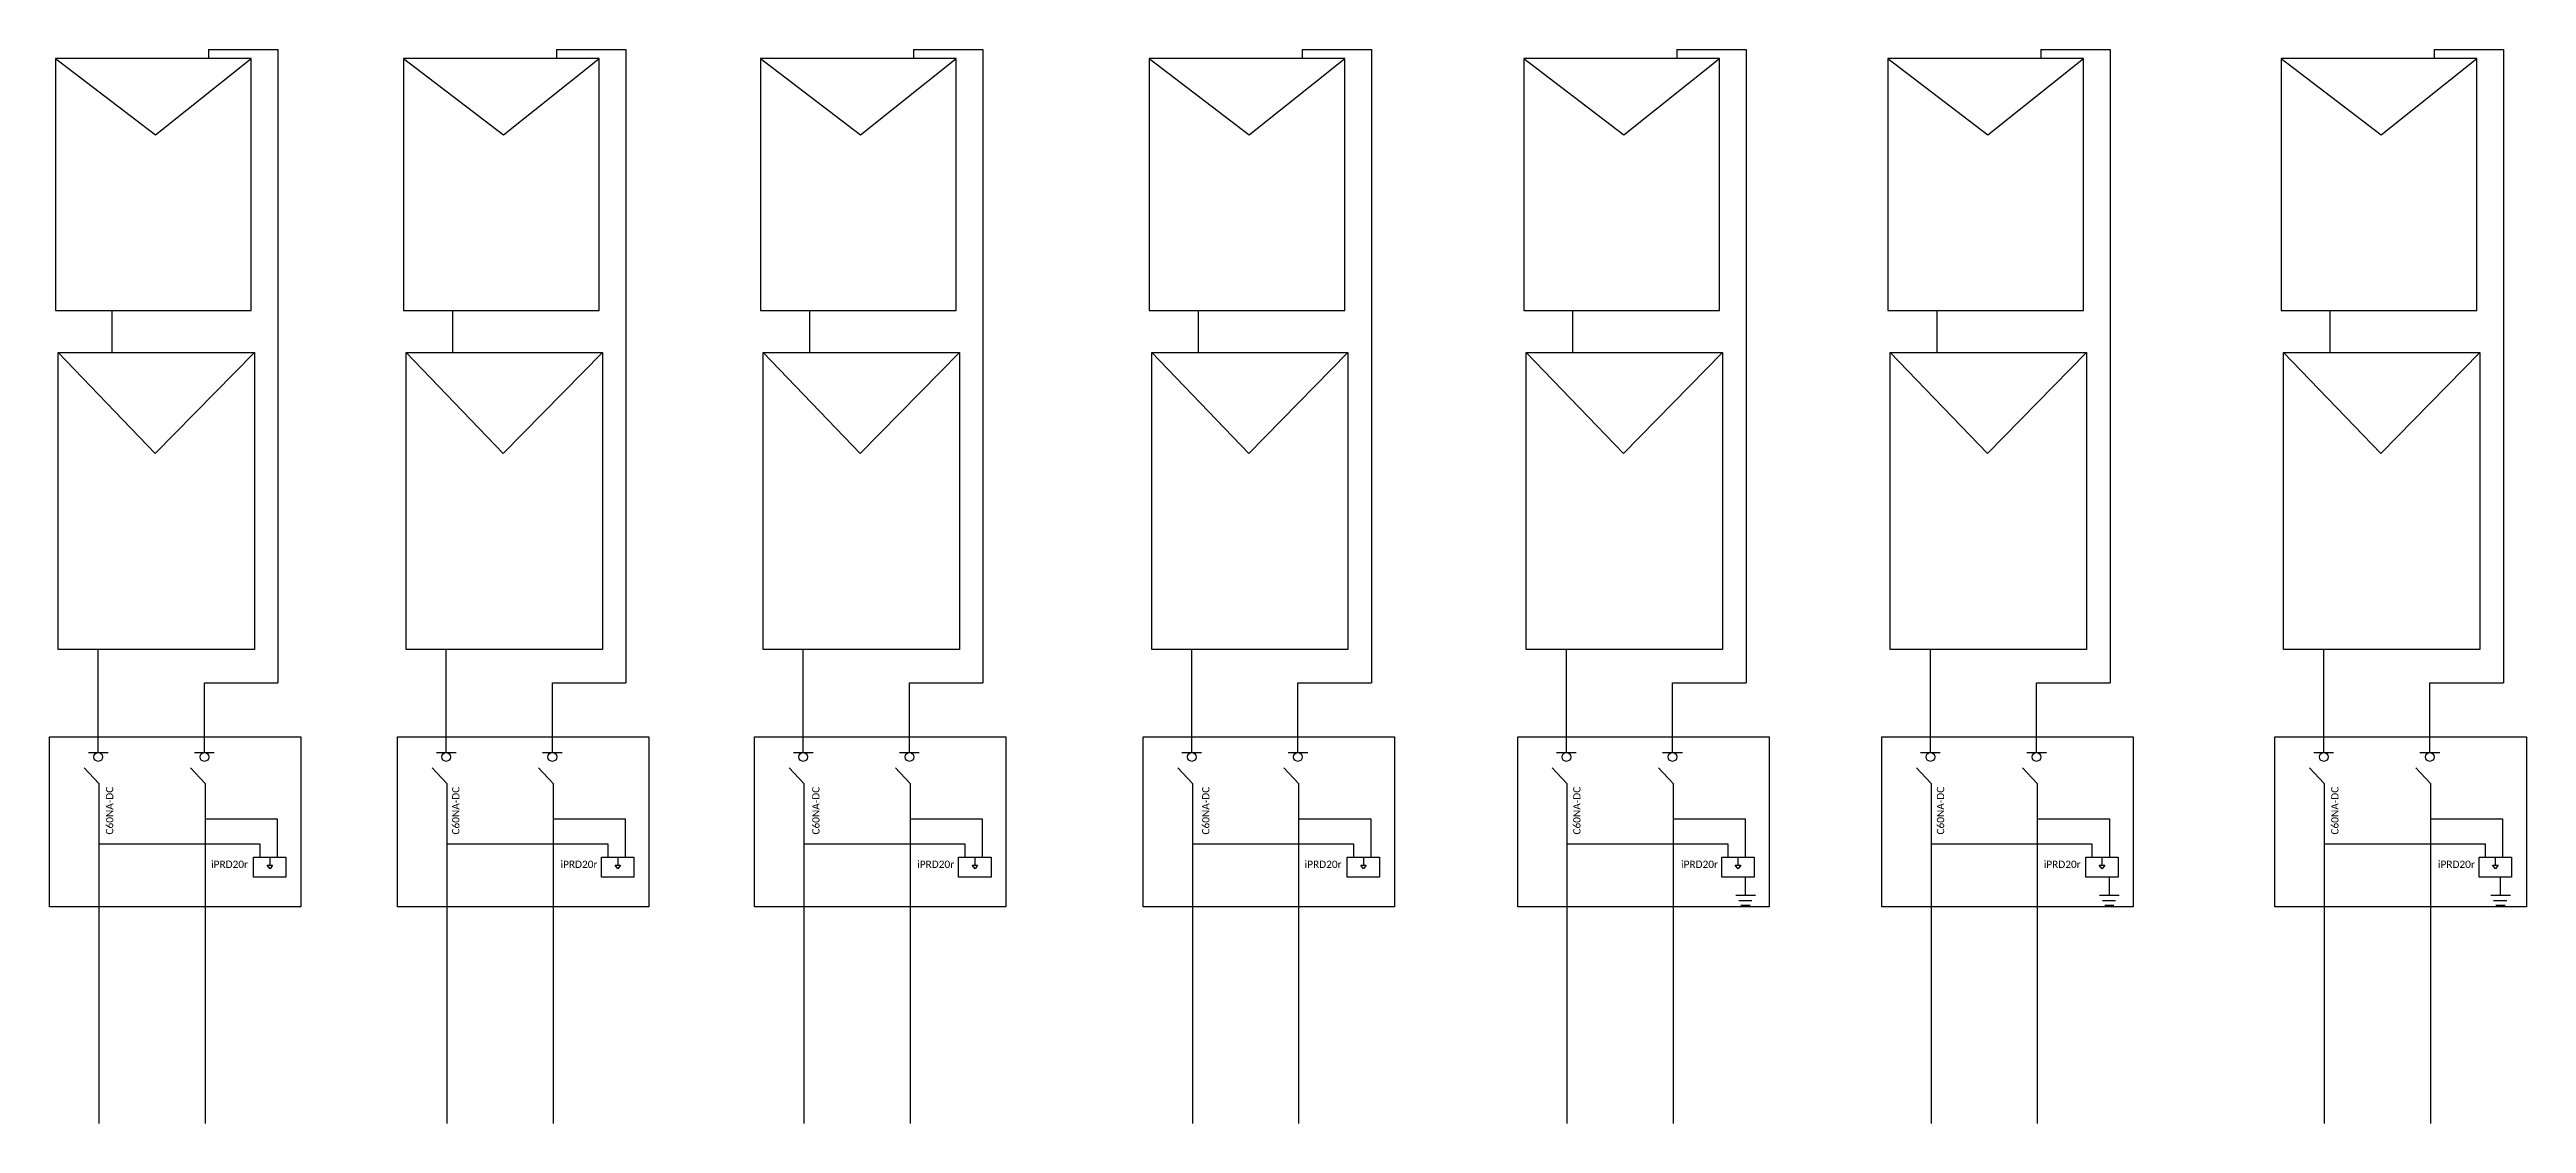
# Model space of a CAD drawing. Header units: inches. Extents: x 355 to 1848, y 183 to 399.
# Drawn here: x 1205.3 to 1267.9, y 349.5 to 376.6 of the extents above; entities that cross this region are included whole.
import ezdxf

# ---------------------------------------------------------------- set-up
doc = ezdxf.new("R2010")
doc.units = ezdxf.units.IN
doc.header["$MEASUREMENT"] = 0
doc.styles.get("Standard").update_dxf_attribs({"font": 'arial.ttf'})

msp = doc.modelspace()

# ---------------------------------------------------------------- texts
at = {"char_height": 0.2, "attachment_point": 1, "rotation": 90}
for insert in [(1206.716, 356.794), (1215.462, 356.794), (1224.559, 356.794), (1234.409, 356.794), (1243.784, 356.794), (1252.972, 356.794), (1262.934, 356.794)]:
    msp.add_mtext_dynamic_manual_height_columns('{\\fCalibri|b0|i0|c0|p34;\\H0.91667x;\\C5;C60NA-DC}', width=1.31569, gutter_width=1, heights=[0], dxfattribs=dict(at, insert=insert))
at = {"char_height": 0.2, "attachment_point": 1}
for insert in [(1209.371, 356.134), (1218.198, 356.134), (1227.21, 356.134), (1236.998, 356.134), (1246.508, 356.134), (1255.671, 356.134), (1265.629, 356.134)]:
    msp.add_mtext_dynamic_manual_height_columns('{\\fCalibri|b0|i0|c0|p34;\\H0.91667x;\\C3;iPRD20r}', width=0.98739, gutter_width=1, heights=[0], dxfattribs=dict(at, insert=insert))

# ---------------------------------------------------------------- linework, layer by layer
for p, q in [((1205.443, 376.407), (1207.97, 374.474)), ((1207.97, 374.474), (1210.385, 376.407)), ((1214.234, 376.407), (1216.761, 374.474)), ((1216.761, 374.474), (1219.176, 376.407)), ((1223.255, 376.407), (1225.781, 374.474)), ((1225.781, 374.474), (1228.197, 376.407)), ((1233.071, 376.407), (1235.598, 374.474)), ((1235.598, 374.474), (1238.013, 376.407)), ((1242.534, 376.407), (1245.06, 374.474)), ((1245.06, 374.474), (1247.476, 376.407)), ((1251.731, 376.407), (1254.258, 374.474)), ((1254.258, 374.474), (1256.673, 376.407)), ((1261.667, 376.407), (1264.194, 374.474)), ((1264.194, 374.474), (1266.609, 376.407)), ((1205.507, 368.974), (1207.962, 366.424)), ((1207.962, 366.424), (1210.466, 368.974)), ((1214.298, 368.974), (1216.753, 366.424)), ((1216.753, 366.424), (1219.257, 368.974)), ((1223.319, 368.974), (1225.774, 366.424)), ((1225.774, 366.424), (1228.278, 368.974)), ((1233.135, 368.974), (1235.59, 366.424)), ((1235.59, 366.424), (1238.094, 368.974)), ((1242.598, 368.974), (1245.053, 366.424)), ((1245.053, 366.424), (1247.557, 368.974)), ((1251.795, 368.974), (1254.25, 366.424)), ((1254.25, 366.424), (1256.754, 368.974)), ((1261.731, 368.974), (1264.186, 366.424)), ((1264.186, 366.424), (1266.69, 368.974)), ((1206.272, 358.864), (1206.521, 358.864)), ((1206.521, 358.864), (1206.769, 358.864)), ((1208.953, 358.864), (1209.202, 358.864)), ((1209.202, 358.864), (1209.451, 358.864)), ((1215.063, 358.864), (1215.312, 358.864)), ((1215.312, 358.864), (1215.56, 358.864)), ((1217.744, 358.864), (1217.993, 358.864)), ((1217.993, 358.864), (1218.242, 358.864)), ((1224.083, 358.864), (1224.332, 358.864)), ((1224.332, 358.864), (1224.581, 358.864)), ((1226.765, 358.864), (1227.014, 358.864)), ((1227.014, 358.864), (1227.262, 358.864)), ((1233.9, 358.864), (1234.148, 358.864)), ((1234.148, 358.864), (1234.397, 358.864)), ((1236.581, 358.864), (1236.83, 358.864)), ((1236.83, 358.864), (1237.079, 358.864)), ((1243.362, 358.864), (1243.611, 358.864)), ((1243.611, 358.864), (1243.86, 358.864)), ((1246.044, 358.864), (1246.293, 358.864)), ((1246.293, 358.864), (1246.541, 358.864)), ((1252.56, 358.864), (1252.808, 358.864)), ((1252.808, 358.864), (1253.057, 358.864)), ((1255.241, 358.864), (1255.49, 358.864)), ((1255.49, 358.864), (1255.739, 358.864)), ((1262.496, 358.864), (1262.745, 358.864)), ((1262.745, 358.864), (1262.993, 358.864)), ((1265.177, 358.864), (1265.426, 358.864)), ((1265.426, 358.864), (1265.675, 358.864)), ((1210.854, 356.225), (1210.854, 356.023)), ((1219.645, 356.225), (1219.645, 356.023)), ((1228.666, 356.225), (1228.666, 356.023)), ((1238.482, 356.225), (1238.482, 356.023)), ((1247.945, 356.225), (1247.945, 356.023)), ((1257.142, 356.225), (1257.142, 356.023)), ((1267.078, 356.225), (1267.078, 356.023)), ((1210.789, 356.023), (1210.925, 356.023)), ((1210.86, 355.93), (1210.789, 356.023)), ((1210.925, 356.023), (1210.86, 355.93)), ((1219.58, 356.023), (1219.716, 356.023)), ((1219.651, 355.93), (1219.58, 356.023)), ((1219.716, 356.023), (1219.651, 355.93)), ((1228.6, 356.023), (1228.737, 356.023)), ((1228.671, 355.93), (1228.6, 356.023)), ((1228.737, 356.023), (1228.671, 355.93)), ((1238.416, 356.023), (1238.553, 356.023)), ((1238.488, 355.93), (1238.416, 356.023)), ((1238.553, 356.023), (1238.488, 355.93)), ((1247.879, 356.023), (1248.016, 356.023)), ((1247.95, 355.93), (1247.879, 356.023)), ((1248.016, 356.023), (1247.95, 355.93)), ((1248.141, 355.259), (1248.141, 355.717)), ((1257.076, 356.023), (1257.213, 356.023)), ((1257.147, 355.93), (1257.076, 356.023)), ((1257.213, 356.023), (1257.147, 355.93)), ((1257.329, 355.259), (1257.329, 355.717)), ((1267.013, 356.023), (1267.149, 356.023)), ((1267.084, 355.93), (1267.013, 356.023)), ((1267.149, 356.023), (1267.084, 355.93)), ((1267.213, 355.259), (1267.213, 355.717)), ((1247.891, 355.259), (1248.141, 355.259)), ((1247.965, 355.129), (1248.298, 355.129)), ((1248.022, 355.012), (1248.256, 355.012)), ((1248.141, 355.259), (1248.39, 355.259)), ((1257.08, 355.259), (1257.329, 355.259)), ((1257.154, 355.129), (1257.486, 355.129)), ((1257.211, 355.012), (1257.444, 355.012)), ((1257.329, 355.259), (1257.578, 355.259)), ((1266.964, 355.259), (1267.213, 355.259)), ((1267.038, 355.129), (1267.37, 355.129)), ((1267.095, 355.012), (1267.329, 355.012)), ((1267.213, 355.259), (1267.463, 355.259))]:
    msp.add_line(p, q)
at = {"color": 242, "true_color": 0xcd2027}
for p, q in [((1209.309, 376.63), (1209.309, 376.407)), ((1209.309, 376.63), (1211.06, 376.63)), ((1211.06, 376.63), (1211.06, 360.627)), ((1218.1, 376.63), (1218.1, 376.407)), ((1218.1, 376.63), (1219.851, 376.63)), ((1219.851, 376.63), (1219.851, 360.627)), ((1227.12, 376.63), (1227.12, 376.407)), ((1227.12, 376.63), (1228.872, 376.63)), ((1228.872, 376.63), (1228.872, 360.627)), ((1236.937, 376.63), (1236.937, 376.407)), ((1236.937, 376.63), (1238.688, 376.63)), ((1238.688, 376.63), (1238.688, 360.627)), ((1246.399, 376.63), (1246.399, 376.407)), ((1246.399, 376.63), (1248.151, 376.63)), ((1248.151, 376.63), (1248.151, 360.627)), ((1255.597, 376.63), (1255.597, 376.407)), ((1255.597, 376.63), (1257.348, 376.63)), ((1257.348, 376.63), (1257.348, 360.627)), ((1265.533, 376.63), (1265.533, 376.407)), ((1265.533, 376.63), (1267.284, 376.63)), ((1267.284, 376.63), (1267.284, 360.627)), ((1209.202, 358.864), (1209.202, 360.627)), ((1209.202, 360.627), (1211.06, 360.627)), ((1217.993, 358.864), (1217.993, 360.627)), ((1217.993, 360.627), (1219.851, 360.627)), ((1227.014, 358.864), (1227.014, 360.627)), ((1227.014, 360.627), (1228.872, 360.627)), ((1236.83, 358.864), (1236.83, 360.627)), ((1236.83, 360.627), (1238.688, 360.627)), ((1246.293, 358.864), (1246.293, 360.627)), ((1246.293, 360.627), (1248.151, 360.627)), ((1255.49, 358.864), (1255.49, 360.627)), ((1255.49, 360.627), (1257.348, 360.627)), ((1265.426, 358.864), (1265.426, 360.627)), ((1265.426, 360.627), (1267.284, 360.627)), ((1208.849, 358.484), (1209.22, 358.088)), ((1217.64, 358.484), (1218.011, 358.088)), ((1226.661, 358.484), (1227.031, 358.088)), ((1236.477, 358.484), (1236.848, 358.088)), ((1245.94, 358.484), (1246.31, 358.088)), ((1255.137, 358.484), (1255.508, 358.088)), ((1265.073, 358.484), (1265.444, 358.088))]:
    msp.add_line(p, q, dxfattribs=at)
at = {"color": 5}
for p, q in [((1206.874, 368.974), (1206.874, 370.034)), ((1215.478, 368.974), (1215.478, 370.034)), ((1224.498, 368.974), (1224.498, 370.034)), ((1234.315, 368.974), (1234.315, 370.034)), ((1243.777, 368.974), (1243.777, 370.034)), ((1252.975, 368.974), (1252.975, 370.034)), ((1262.911, 368.974), (1262.911, 370.034)), ((1206.165, 358.484), (1206.536, 358.088)), ((1214.956, 358.484), (1215.327, 358.088)), ((1223.977, 358.484), (1224.347, 358.088)), ((1233.793, 358.484), (1234.164, 358.088)), ((1243.256, 358.484), (1243.626, 358.088)), ((1206.536, 356.562), (1210.602, 356.562)), ((1210.602, 356.562), (1210.602, 356.225)), ((1215.327, 356.562), (1219.393, 356.562)), ((1219.393, 356.562), (1219.393, 356.225)), ((1224.347, 356.562), (1228.413, 356.562)), ((1228.413, 356.562), (1228.413, 356.225)), ((1234.164, 356.562), (1238.23, 356.562)), ((1238.23, 356.562), (1238.23, 356.225)), ((1243.626, 356.562), (1247.692, 356.562)), ((1247.692, 356.562), (1247.692, 356.225)), ((1252.824, 356.562), (1256.89, 356.562)), ((1256.89, 356.562), (1256.89, 356.225)), ((1262.76, 356.562), (1266.826, 356.562)), ((1266.826, 356.562), (1266.826, 356.225))]:
    msp.add_line(p, q, dxfattribs=at)
at = {"color": 177, "true_color": 0x293189}
for p, q in [((1206.521, 358.864), (1206.521, 361.471)), ((1215.312, 358.864), (1215.312, 361.471)), ((1224.332, 358.864), (1224.332, 361.471)), ((1234.148, 358.864), (1234.148, 361.471)), ((1243.611, 358.864), (1243.611, 361.471)), ((1252.808, 358.864), (1252.808, 361.471)), ((1262.745, 358.864), (1262.745, 361.471)), ((1206.536, 358.088), (1206.536, 349.494)), ((1215.327, 358.088), (1215.327, 349.494)), ((1224.347, 358.088), (1224.347, 349.494)), ((1234.164, 358.088), (1234.164, 349.494)), ((1243.626, 358.088), (1243.626, 349.494)), ((1252.453, 358.484), (1252.824, 358.088)), ((1252.824, 358.088), (1252.824, 349.494)), ((1262.389, 358.484), (1262.76, 358.088)), ((1262.76, 358.088), (1262.76, 349.494))]:
    msp.add_line(p, q, dxfattribs=at)
at = {"color": 244, "true_color": 0x991b1e}
for p, q in [((1209.22, 358.088), (1209.22, 349.494)), ((1218.011, 358.088), (1218.011, 349.494)), ((1227.031, 358.088), (1227.031, 349.494)), ((1236.848, 358.088), (1236.848, 349.494)), ((1246.31, 358.088), (1246.31, 349.494)), ((1255.508, 358.088), (1255.508, 349.494)), ((1265.444, 358.088), (1265.444, 349.494))]:
    msp.add_line(p, q, dxfattribs=at)
at = {"color": 1}
for p, q in [((1209.22, 357.195), (1211.041, 357.195)), ((1211.041, 357.195), (1211.041, 356.225)), ((1218.011, 357.195), (1219.832, 357.195)), ((1219.832, 357.195), (1219.832, 356.225)), ((1227.031, 357.195), (1228.853, 357.195)), ((1228.853, 357.195), (1228.853, 356.225)), ((1236.848, 357.195), (1238.669, 357.195)), ((1238.669, 357.195), (1238.669, 356.225)), ((1246.31, 357.195), (1248.132, 357.195)), ((1248.132, 357.195), (1248.132, 356.225)), ((1255.508, 357.195), (1257.329, 357.195)), ((1257.329, 357.195), (1257.329, 356.225)), ((1265.444, 357.195), (1267.265, 357.195)), ((1267.265, 357.195), (1267.265, 356.225))]:
    msp.add_line(p, q, dxfattribs=at)
for points in [[(1205.443, 370.034), (1210.385, 370.034), (1210.385, 376.407), (1205.443, 376.407)], [(1214.234, 370.034), (1219.176, 370.034), (1219.176, 376.407), (1214.234, 376.407)], [(1223.255, 370.034), (1228.197, 370.034), (1228.197, 376.407), (1223.255, 376.407)], [(1233.071, 370.034), (1238.013, 370.034), (1238.013, 376.407), (1233.071, 376.407)], [(1242.534, 370.034), (1247.476, 370.034), (1247.476, 376.407), (1242.534, 376.407)], [(1251.731, 370.034), (1256.673, 370.034), (1256.673, 376.407), (1251.731, 376.407)], [(1261.667, 370.034), (1266.609, 370.034), (1266.609, 376.407), (1261.667, 376.407)], [(1205.507, 368.974), (1210.466, 368.974), (1210.466, 361.471), (1205.507, 361.471)], [(1214.298, 368.974), (1219.257, 368.974), (1219.257, 361.471), (1214.298, 361.471)], [(1223.319, 368.974), (1228.278, 368.974), (1228.278, 361.471), (1223.319, 361.471)], [(1233.135, 368.974), (1238.094, 368.974), (1238.094, 361.471), (1233.135, 361.471)], [(1242.598, 368.974), (1247.557, 368.974), (1247.557, 361.471), (1242.598, 361.471)], [(1251.795, 368.974), (1256.754, 368.974), (1256.754, 361.471), (1251.795, 361.471)], [(1261.731, 368.974), (1266.69, 368.974), (1266.69, 361.471), (1261.731, 361.471)], [(1205.29, 359.267), (1211.643, 359.267), (1211.643, 354.969), (1205.29, 354.969)], [(1214.081, 359.267), (1220.434, 359.267), (1220.434, 354.969), (1214.081, 354.969)], [(1223.102, 359.267), (1229.454, 359.267), (1229.454, 354.969), (1223.102, 354.969)], [(1232.918, 359.267), (1239.271, 359.267), (1239.271, 354.969), (1232.918, 354.969)], [(1242.381, 359.267), (1248.733, 359.267), (1248.733, 354.969), (1242.381, 354.969)], [(1251.578, 359.267), (1257.931, 359.267), (1257.931, 354.969), (1251.578, 354.969)], [(1261.514, 359.267), (1267.867, 359.267), (1267.867, 354.969), (1261.514, 354.969)], [(1210.444, 356.225), (1211.264, 356.225), (1211.264, 355.717), (1210.444, 355.717)], [(1219.235, 356.225), (1220.055, 356.225), (1220.055, 355.717), (1219.235, 355.717)], [(1228.256, 356.225), (1229.076, 356.225), (1229.076, 355.717), (1228.256, 355.717)], [(1238.072, 356.225), (1238.892, 356.225), (1238.892, 355.717), (1238.072, 355.717)], [(1247.535, 356.225), (1248.355, 356.225), (1248.355, 355.717), (1247.535, 355.717)], [(1256.732, 356.225), (1257.552, 356.225), (1257.552, 355.717), (1256.732, 355.717)], [(1266.668, 356.225), (1267.488, 356.225), (1267.488, 355.717), (1266.668, 355.717)]]:
    msp.add_lwpolyline(points, close=True)
for centre in [(1206.521, 358.754), (1209.202, 358.754), (1215.312, 358.754), (1217.993, 358.754), (1224.332, 358.754), (1227.014, 358.754), (1234.148, 358.754), (1236.83, 358.754), (1243.611, 358.754), (1246.293, 358.754), (1252.808, 358.754), (1255.49, 358.754), (1262.745, 358.754), (1265.426, 358.754)]:
    msp.add_circle(centre, 0.11)

msp.set_redraw_order([(e.dxf.handle, doc.entitydb.next_handle()) for e in msp.query("TEXT MTEXT ATTDEF DIMENSION ARC_DIMENSION")])  # texts and dimensions are drawn at this point

doc.saveas('drawing.dxf')
